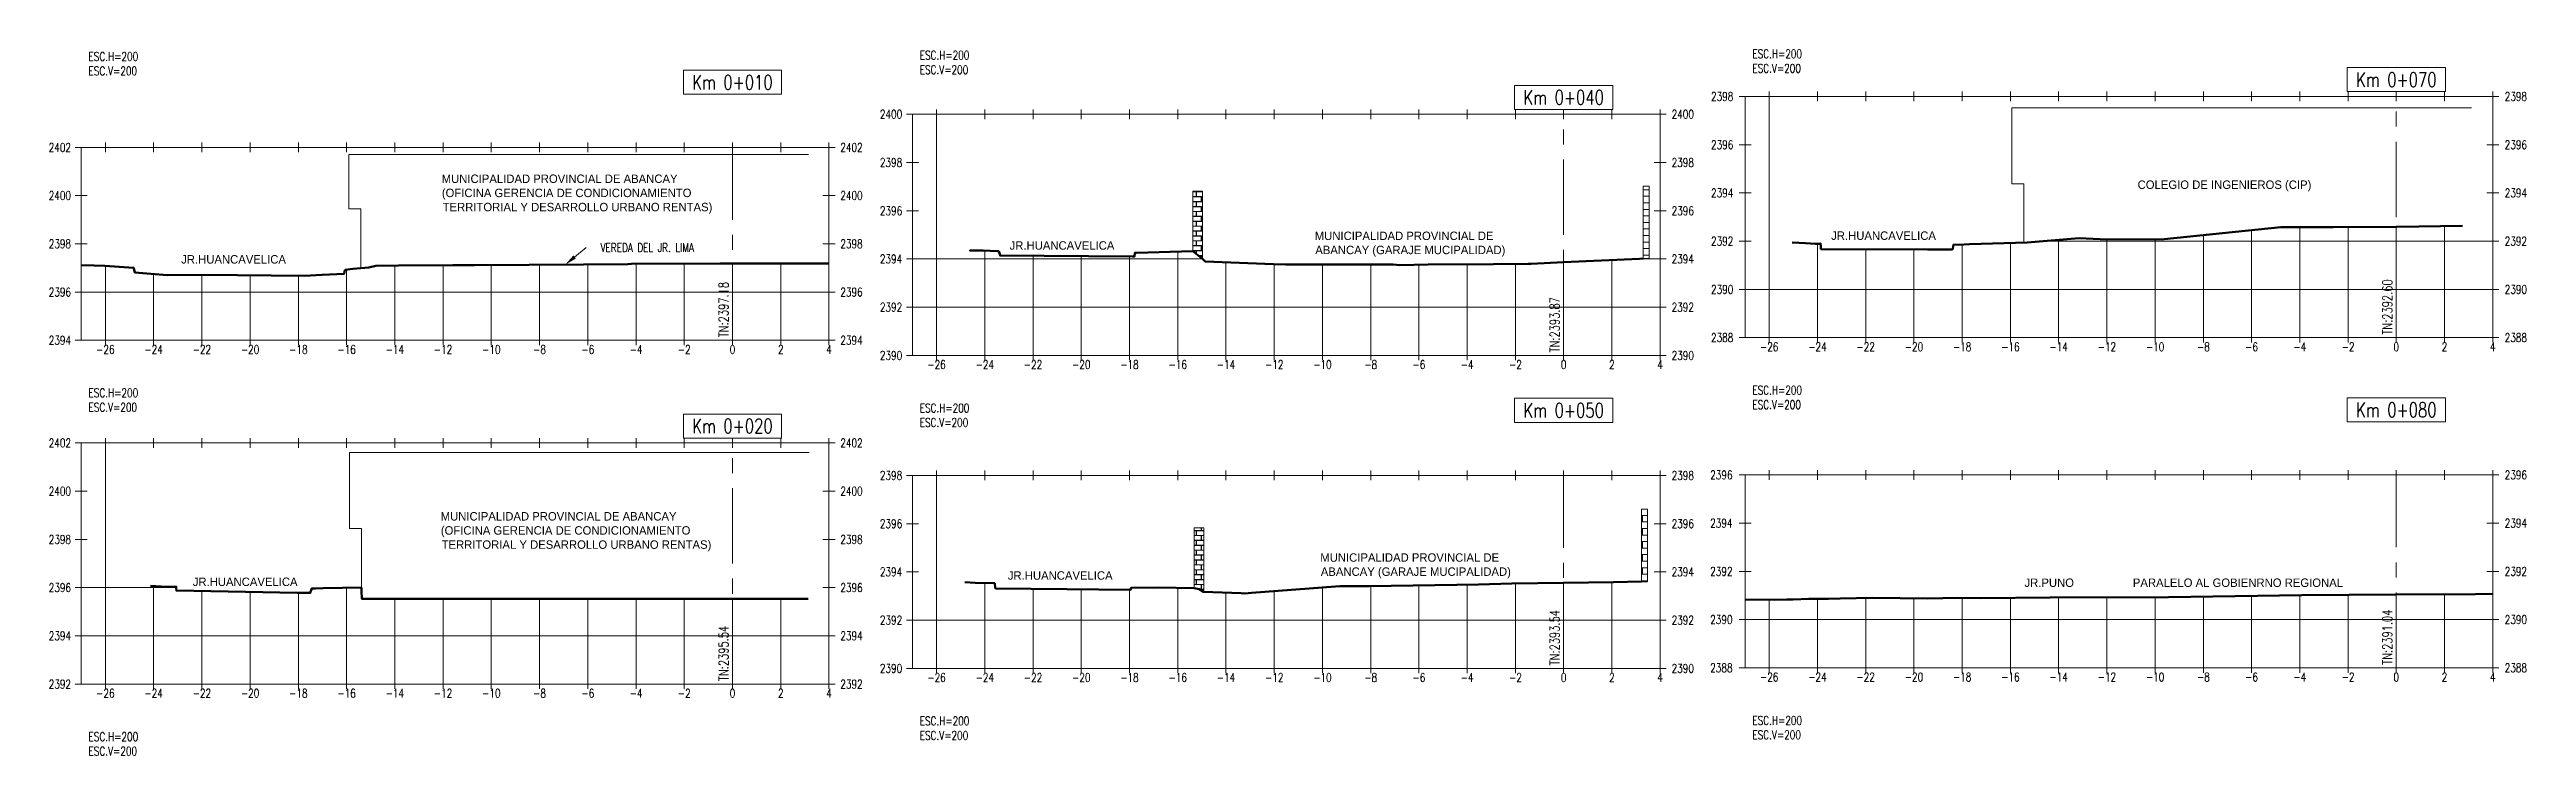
# Model space of a CAD drawing. Header units: metres. Extents: x 0 to 730306, y 0 to 8491524.
# Drawn here: x 729640.8 to 729743.5, y 8491350.7 to 8491380 of the extents above; entities that cross this region are included whole.
import ezdxf

# ---------------------------------------------------------------- set-up
doc = ezdxf.new("R2010")
doc.units = ezdxf.units.M
doc.linetypes.add('CENTER', pattern=[2, 1.25, -0.25, 0.25, -0.25])
for name, color, linetype in [('C-ROAD-PROF-TTLB', 5, 'Continuous'), ('C-ROAD-SCTN-TEXT', 2, 'Continuous'), ('C-ROAD-SECT-GRID', 7, 'Continuous'), ('C-ROAD-SECT-TEXT', 92, 'Continuous'), ('C-ROAD-SECT-TICK', 7, 'Continuous'), ('C-ROAD-SECT-TITL', 92, 'Continuous')]:
    doc.layers.add(name, color=color, linetype=linetype)
doc.styles.add('3.5mm', font='romans.shx', dxfattribs={"width": 0.75, "height": 3.5})
doc.styles.add('Estilo_Generado_6', font='stylu.ttf')
doc.styles.add('ROMANS-SP', font='simplex.shx', dxfattribs={"width": 0.75, "height": 1.8, "bigfont": '@extfont2.shx'})

msp = doc.modelspace()

# ---------------------------------------------------------------- texts
at = {"lineweight": 5, "style": 'Estilo_Generado_6'}
for s, p in [('(OFICINA GERENCIA DE CONDICIONAMIENTO', (729657.056, 8491373.878)), ('MUNICIPALIDAD PROVINCIAL DE ABANCAY', (729657.05, 8491374.464)), ('COLEGIO DE INGENIEROS (CIP)', (729727.363, 8491374.218)), ('TERRITORIAL Y DESARROLLO URBANO RENTAS)', (729657.089, 8491373.29)), ('JR.HUANCAVELICA', (729680.596, 8491371.697)), ('MUNICIPALIDAD PROVINCIAL DE', (729693.247, 8491372.098)), ('JR.HUANCAVELICA', (729714.658, 8491372.105)), ('JR.HUANCAVELICA', (729646.25, 8491371.122)), ('ABANCAY (GARAJE MUCIPALIDAD)', (729693.269, 8491371.512)), ('MUNICIPALIDAD PROVINCIAL DE ABANCAY', (729657.008, 8491360.466)), ('(OFICINA GERENCIA DE CONDICIONAMIENTO', (729657.014, 8491359.88)), ('TERRITORIAL Y DESARROLLO URBANO RENTAS)', (729657.047, 8491359.293)), ('MUNICIPALIDAD PROVINCIAL DE', (729693.477, 8491358.757)), ('JR.HUANCAVELICA', (729646.731, 8491357.75)), ('JR.HUANCAVELICA', (729680.523, 8491358.012)), ('ABANCAY (GARAJE MUCIPALIDAD)', (729693.499, 8491358.171)), ('JR.PUNO', (729722.672, 8491357.712)), ('PARALELO AL GOBIENRNO REGIONAL', (729727.166, 8491357.712))]:
    msp.add_text(s, height=0.35, dxfattribs=at).set_placement(p)
at = {"color": 2, "lineweight": 5, "insert": (729663.635, 8491371.962), "char_height": 0.36, "attachment_point": 1, "style": 'ROMANS-SP'}
msp.add_mtext('VEREDA DEL JR. LIMA', dxfattribs=at)
at = {"layer": 'C-ROAD-SCTN-TEXT', "color": 4, "linetype": 'Continuous', "lineweight": 9, "char_height": 0.4, "attachment_point": 4, "rotation": 90, "style": 'ROMANS-SP'}
for s, insert in [('TN:2397.18', (729668.735, 8491368.068)), ('TN:2392.60', (729737.717, 8491368.178)), ('TN:2393.87', (729703.195, 8491367.439)), ('TN:2393.54', (729703.195, 8491354.462)), ('TN:2391.04', (729737.717, 8491354.484)), ('TN:2395.54', (729668.735, 8491353.81))]:
    msp.add_mtext(s, dxfattribs=dict(at, insert=insert))
at = {"layer": 'C-ROAD-SECT-TEXT', "color": 7, "linetype": 'Continuous', "lineweight": 5, "char_height": 0.36, "style": '3.5mm'}
for s, insert, attachment_point in [('2398', (729710.602, 8491378.051), 6), ('2398', (729742.582, 8491378.051), 4), ('2400', (729676.143, 8491377.312), 6), ('2400', (729708.043, 8491377.312), 4), ('2402', (729641.683, 8491375.941), 6), ('2402', (729673.578, 8491375.941), 4), ('2396', (729710.602, 8491376.051), 6), ('2396', (729742.582, 8491376.051), 4), ('2398', (729676.143, 8491375.312), 6), ('2398', (729708.043, 8491375.312), 4), ('2400', (729641.683, 8491373.941), 6), ('2400', (729673.578, 8491373.941), 4), ('2394', (729710.602, 8491374.051), 6), ('2394', (729742.582, 8491374.051), 4), ('2396', (729676.143, 8491373.312), 6), ('2396', (729708.043, 8491373.312), 4), ('2398', (729641.683, 8491371.941), 6), ('2398', (729673.578, 8491371.941), 4), ('2392', (729710.602, 8491372.051), 6), ('2392', (729742.582, 8491372.051), 4), ('2394', (729676.143, 8491371.312), 6), ('2394', (729708.043, 8491371.312), 4), ('2396', (729641.683, 8491369.941), 6), ('2396', (729673.578, 8491369.941), 4), ('2390', (729710.602, 8491370.051), 6), ('2390', (729742.582, 8491370.051), 4), ('2392', (729676.143, 8491369.312), 6), ('2392', (729708.043, 8491369.312), 4), ('2394', (729641.683, 8491367.941), 6), ('2394', (729673.578, 8491367.941), 4), ('2388', (729710.602, 8491368.051), 6), ('2388', (729742.582, 8491368.051), 4), ('-26', (729643.107, 8491367.741), 2), ('-24', (729645.107, 8491367.741), 2), ('-22', (729647.107, 8491367.741), 2), ('-20', (729649.107, 8491367.741), 2), ('-18', (729651.107, 8491367.741), 2), ('-16', (729653.107, 8491367.741), 2), ('-14', (729655.107, 8491367.741), 2), ('-12', (729657.107, 8491367.741), 2), ('-10', (729659.107, 8491367.741), 2), ('-8', (729661.107, 8491367.741), 2), ('-6', (729663.107, 8491367.741), 2), ('-4', (729665.107, 8491367.741), 2), ('-2', (729667.107, 8491367.741), 2), ('0', (729669.107, 8491367.741), 2), ('0', (729669.107, 8491367.741), 2), ('2', (729671.107, 8491367.741), 2), ('4', (729673.107, 8491367.741), 2), ('2390', (729676.143, 8491367.312), 6), ('-26', (729677.567, 8491367.112), 2), ('-24', (729679.567, 8491367.112), 2), ('-22', (729681.567, 8491367.112), 2), ('-20', (729683.567, 8491367.112), 2), ('-18', (729685.567, 8491367.112), 2), ('-16', (729687.567, 8491367.112), 2), ('-14', (729689.567, 8491367.112), 2), ('-12', (729691.567, 8491367.112), 2), ('-10', (729693.567, 8491367.112), 2), ('-8', (729695.567, 8491367.112), 2), ('-6', (729697.567, 8491367.112), 2), ('-4', (729699.567, 8491367.112), 2), ('-2', (729701.567, 8491367.112), 2), ('0', (729703.567, 8491367.112), 2), ('0', (729703.567, 8491367.112), 2), ('2', (729705.567, 8491367.112), 2), ('4', (729707.567, 8491367.112), 2), ('2390', (729708.043, 8491367.312), 4), ('-26', (729712.089, 8491367.851), 2), ('-24', (729714.089, 8491367.851), 2), ('-22', (729716.089, 8491367.851), 2), ('-20', (729718.089, 8491367.851), 2), ('-18', (729720.089, 8491367.851), 2), ('-16', (729722.089, 8491367.851), 2), ('-14', (729724.089, 8491367.851), 2), ('-12', (729726.089, 8491367.851), 2), ('-10', (729728.089, 8491367.851), 2), ('-8', (729730.089, 8491367.851), 2), ('-6', (729732.089, 8491367.851), 2), ('-4', (729734.089, 8491367.851), 2), ('-2', (729736.089, 8491367.851), 2), ('0', (729738.089, 8491367.851), 2), ('0', (729738.089, 8491367.851), 2), ('2', (729740.089, 8491367.851), 2), ('4', (729742.089, 8491367.851), 2), ('2402', (729641.683, 8491363.683), 6), ('2402', (729673.578, 8491363.683), 4), ('2400', (729641.683, 8491361.683), 6), ('2400', (729673.578, 8491361.683), 4), ('2398', (729676.143, 8491362.335), 6), ('2398', (729708.043, 8491362.335), 4), ('2396', (729710.568, 8491362.357), 6), ('2396', (729742.582, 8491362.357), 4), ('2398', (729641.683, 8491359.683), 6), ('2398', (729673.578, 8491359.683), 4), ('2396', (729676.143, 8491360.335), 6), ('2396', (729708.043, 8491360.335), 4), ('2394', (729710.568, 8491360.357), 6), ('2394', (729742.582, 8491360.357), 4), ('2396', (729641.683, 8491357.683), 6), ('2396', (729673.578, 8491357.683), 4), ('2394', (729676.143, 8491358.335), 6), ('2394', (729708.043, 8491358.335), 4), ('2392', (729710.568, 8491358.357), 6), ('2392', (729742.582, 8491358.357), 4), ('2394', (729641.683, 8491355.683), 6), ('2394', (729673.578, 8491355.683), 4), ('2392', (729676.143, 8491356.335), 6), ('2392', (729708.043, 8491356.335), 4), ('2390', (729710.568, 8491356.357), 6), ('2390', (729742.582, 8491356.357), 4), ('2392', (729641.683, 8491353.683), 6), ('2392', (729673.578, 8491353.683), 4), ('2390', (729676.143, 8491354.335), 6), ('-26', (729677.567, 8491354.135), 2), ('-24', (729679.567, 8491354.135), 2), ('-22', (729681.567, 8491354.135), 2), ('-20', (729683.567, 8491354.135), 2), ('-18', (729685.567, 8491354.135), 2), ('-16', (729687.567, 8491354.135), 2), ('-14', (729689.567, 8491354.135), 2), ('-12', (729691.567, 8491354.135), 2), ('-10', (729693.567, 8491354.135), 2), ('-8', (729695.567, 8491354.135), 2), ('-6', (729697.567, 8491354.135), 2), ('-4', (729699.567, 8491354.135), 2), ('-2', (729701.567, 8491354.135), 2), ('0', (729703.567, 8491354.135), 2), ('0', (729703.567, 8491354.135), 2), ('2', (729705.567, 8491354.135), 2), ('4', (729707.567, 8491354.135), 2), ('2390', (729708.043, 8491354.335), 4), ('2388', (729710.568, 8491354.357), 6), ('-26', (729712.089, 8491354.157), 2), ('-24', (729714.089, 8491354.157), 2), ('-22', (729716.089, 8491354.157), 2), ('-20', (729718.089, 8491354.157), 2), ('-18', (729720.089, 8491354.157), 2), ('-16', (729722.089, 8491354.157), 2), ('-14', (729724.089, 8491354.157), 2), ('-12', (729726.089, 8491354.157), 2), ('-10', (729728.089, 8491354.157), 2), ('-8', (729730.089, 8491354.157), 2), ('-6', (729732.089, 8491354.157), 2), ('-4', (729734.089, 8491354.157), 2), ('-2', (729736.089, 8491354.157), 2), ('0', (729738.089, 8491354.157), 2), ('0', (729738.089, 8491354.157), 2), ('2', (729740.089, 8491354.157), 2), ('4', (729742.089, 8491354.157), 2), ('2388', (729742.582, 8491354.357), 4), ('-26', (729643.107, 8491353.483), 2), ('-24', (729645.107, 8491353.483), 2), ('-22', (729647.107, 8491353.483), 2), ('-20', (729649.107, 8491353.483), 2), ('-18', (729651.107, 8491353.483), 2), ('-16', (729653.107, 8491353.483), 2), ('-14', (729655.107, 8491353.483), 2), ('-12', (729657.107, 8491353.483), 2), ('-10', (729659.107, 8491353.483), 2), ('-8', (729661.107, 8491353.483), 2), ('-6', (729663.107, 8491353.483), 2), ('-4', (729665.107, 8491353.483), 2), ('-2', (729667.107, 8491353.483), 2), ('0', (729669.107, 8491353.483), 2), ('0', (729669.107, 8491353.483), 2), ('2', (729671.107, 8491353.483), 2), ('4', (729673.107, 8491353.483), 2)]:
    msp.add_mtext(s, dxfattribs=dict(at, insert=insert, attachment_point=attachment_point))
at = {"layer": 'C-ROAD-SECT-TITL', "color": 92, "linetype": 'Continuous', "lineweight": 5, "char_height": 0.36, "attachment_point": 1, "style": '3.5mm'}
for insert in [(729642.408, 8491379.889), (729676.868, 8491379.941), (729711.39, 8491379.998), (729642.408, 8491365.941), (729711.39, 8491366.051), (729676.868, 8491365.312), (729642.408, 8491351.683), (729676.868, 8491352.335), (729711.39, 8491352.357)]:
    msp.add_mtext('{\\C7;ESC.H=200\\PESC.V=200}', dxfattribs=dict(at, insert=insert))
at = {"layer": 'C-ROAD-SECT-TITL', "color": 5, "linetype": 'Continuous', "lineweight": 5, "char_height": 0.6, "attachment_point": 2, "style": '3.5mm'}
for s, insert in [('{\\C4;Km 0+010}', (729669.107, 8491378.941)), ('{\\C4;Km 0+040}', (729703.567, 8491378.312)), ('{\\C4;Km 0+070}', (729738.089, 8491379.051)), ('{\\C4;Km 0+050}', (729703.567, 8491365.335)), ('{\\C4;Km 0+080}', (729738.089, 8491365.357)), ('{\\C4;Km 0+020}', (729669.107, 8491364.683))]:
    msp.add_mtext(s, dxfattribs=dict(at, insert=insert))

# ---------------------------------------------------------------- blocks, each defined once
blk = doc.blocks.new('*U115')
at = {"color": 5, "linetype": 'Continuous', "lineweight": 50}
blk.add_lwpolyline([(729614.19, 8491282.8), (729614.73, 8491282.78), (729615.17, 8491282.77), (729616.36, 8491282.69), (729616.37, 8491282.67), (729616.42, 8491282.49), (729617.75, 8491282.38), (729619.29, 8491282.4), (729623.45, 8491282.36), (729624.18, 8491282.4), (729625.09, 8491282.43), (729625.11, 8491282.53), (729625.14, 8491282.6), (729625.46, 8491282.65), (729626.12, 8491282.7), (729626.41, 8491282.77), (729627.34, 8491282.78), (729629.6, 8491282.8), (729630.5, 8491282.8), (729635.01, 8491282.82), (729636.86, 8491282.84), (729637, 8491282.85), (729640.68, 8491282.87), (729641.19, 8491282.86), (729644.04, 8491282.86), (729645.06, 8491282.87), (729645.19, 8491282.87)], dxfattribs=at)
blk = doc.blocks.new('*U116')
at = {"color": 5, "linetype": 'Continuous', "lineweight": 50}
blk.add_lwpolyline([(729617.06, 8491265.75), (729617.5, 8491265.73), (729618.13, 8491265.72), (729618.13, 8491265.64), (729618.14, 8491265.56), (729623.15, 8491265.47), (729623.69, 8491265.46), (729623.74, 8491265.62), (729623.74, 8491265.65), (729623.91, 8491265.65), (729624.22, 8491265.66), (729625.81, 8491265.68), (729625.81, 8491265.55), (729625.82, 8491265.22), (729626.51, 8491265.21), (729633.68, 8491265.21), (729635.06, 8491265.21), (729636.78, 8491265.22), (729638.26, 8491265.22), (729641.19, 8491265.22), (729641.71, 8491265.22), (729644.33, 8491265.22)], dxfattribs=at)
blk = doc.blocks.new('*U118')
at = {"color": 5, "linetype": 'Continuous', "lineweight": 50}
blk.add_lwpolyline([(729616.56, 8491232.04), (729616.58, 8491232.03), (729617.12, 8491232.03), (729617.71, 8491232), (729617.77, 8491232), (729617.83, 8491231.84), (729617.83, 8491231.82), (729623.32, 8491231.78), (729623.4, 8491231.78), (729623.4, 8491231.78), (729623.42, 8491231.94), (729623.48, 8491231.94), (729625.82, 8491232), (729626.23, 8491231.67), (729626.33, 8491231.58), (729629.16, 8491231.47), (729629.67, 8491231.45), (729630.09, 8491231.45), (729634.13, 8491231.45), (729634.4, 8491231.43), (729635.57, 8491231.45), (729638.29, 8491231.47), (729639.72, 8491231.48), (729639.85, 8491231.48), (729641.19, 8491231.55), (729644.34, 8491231.69), (729644.49, 8491231.7)], dxfattribs=at)
blk = doc.blocks.new('*U119')
at = {"color": 5, "linetype": 'Continuous', "lineweight": 50}
blk.add_lwpolyline([(729616.37, 8491215.25), (729616.8, 8491215.23), (729617.61, 8491215.21), (729617.63, 8491215.02), (729617.64, 8491215), (729620.59, 8491214.97), (729623.24, 8491214.94), (729623.26, 8491215.02), (729624.39, 8491215.03), (729625.88, 8491215.01), (729626.08, 8491214.96), (729626.26, 8491214.85), (729627.82, 8491214.8), (729627.98, 8491214.79), (729628.25, 8491214.81), (729629.91, 8491214.94), (729631.91, 8491215.09), (729633.14, 8491215.09), (729637.66, 8491215.16), (729639.04, 8491215.2), (729641.19, 8491215.23), (729643.26, 8491215.25), (729644.42, 8491215.28)], dxfattribs=at)
blk = doc.blocks.new('*U121')
at = {"color": 5, "linetype": 'Continuous', "lineweight": 50}
blk.add_lwpolyline([(729664.15, 8491283.62), (729664.7, 8491283.6), (729665.12, 8491283.57), (729665.24, 8491283.57), (729665.26, 8491283.57), (729665.32, 8491283.59), (729665.33, 8491283.5), (729665.34, 8491283.35), (729669.76, 8491283.34), (729670.79, 8491283.34), (729670.81, 8491283.37), (729670.84, 8491283.54), (729671.04, 8491283.53), (729671.5, 8491283.56), (729673.89, 8491283.62), (729676.04, 8491283.8), (729677.21, 8491283.75), (729679.57, 8491283.77), (729684.4, 8491284.26), (729686.58, 8491284.26), (729689.19, 8491284.28), (729689.21, 8491284.28), (729691.94, 8491284.31)], dxfattribs=at)
blk = doc.blocks.new('*U122')
at = {"color": 5, "linetype": 'Continuous', "lineweight": 50}
blk.add_lwpolyline([(729662.19, 8491264.51), (729663.41, 8491264.5), (729663.93, 8491264.51), (729664.19, 8491264.52), (729664.84, 8491264.54), (729665.65, 8491264.54), (729666.14, 8491264.56), (729667.48, 8491264.58), (729669.77, 8491264.56), (729671.02, 8491264.58), (729671.95, 8491264.57), (729674.84, 8491264.6), (729679.75, 8491264.61), (729685.27, 8491264.69), (729687.24, 8491264.71), (729689.19, 8491264.72), (729692.47, 8491264.74), (729693.19, 8491264.75)], dxfattribs=at)

# ---------------------------------------------------------------- linework, layer by layer
at = {"linetype": 'Continuous', "lineweight": 5}
for p, q in [((729688.188, 8491374.1), (729688.539, 8491374.1)), ((729688.188, 8491374.09), (729688.336, 8491374.09)), ((729688.336, 8491373.897), (729688.336, 8491374.09)), ((729688.346, 8491374.09), (729688.588, 8491374.09)), ((729688.346, 8491373.897), (729688.346, 8491374.09)), ((729688.539, 8491374.1), (729688.539, 8491374.127)), ((729688.549, 8491374.1), (729688.549, 8491374.127)), ((729688.549, 8491374.1), (729688.588, 8491374.1)), ((729706.864, 8491374.184), (729707.114, 8491374.184)), ((729688.188, 8491373.897), (729688.336, 8491373.897)), ((729688.188, 8491373.887), (729688.539, 8491373.887)), ((729688.188, 8491373.694), (729688.539, 8491373.694)), ((729688.188, 8491373.684), (729688.336, 8491373.684)), ((729688.188, 8491373.49), (729688.336, 8491373.49)), ((729688.188, 8491373.481), (729688.539, 8491373.481)), ((729688.188, 8491373.287), (729688.539, 8491373.287)), ((729688.188, 8491373.278), (729688.336, 8491373.278)), ((729688.188, 8491373.084), (729688.336, 8491373.084)), ((729688.188, 8491373.074), (729688.539, 8491373.074)), ((729688.336, 8491373.49), (729688.336, 8491373.684)), ((729688.336, 8491373.084), (729688.336, 8491373.278)), ((729688.346, 8491373.897), (729688.588, 8491373.897)), ((729688.346, 8491373.684), (729688.588, 8491373.684)), ((729688.346, 8491373.49), (729688.346, 8491373.684)), ((729688.346, 8491373.49), (729688.588, 8491373.49)), ((729688.346, 8491373.278), (729688.588, 8491373.278)), ((729688.346, 8491373.084), (729688.346, 8491373.278)), ((729688.346, 8491373.084), (729688.588, 8491373.084)), ((729688.539, 8491373.694), (729688.539, 8491373.887)), ((729688.539, 8491373.287), (729688.539, 8491373.481)), ((729688.539, 8491372.881), (729688.539, 8491373.074)), ((729688.549, 8491373.887), (729688.588, 8491373.887)), ((729688.549, 8491373.694), (729688.549, 8491373.887)), ((729688.549, 8491373.694), (729688.588, 8491373.694)), ((729688.549, 8491373.481), (729688.588, 8491373.481)), ((729688.549, 8491373.287), (729688.549, 8491373.481)), ((729688.549, 8491373.287), (729688.588, 8491373.287)), ((729688.549, 8491373.074), (729688.588, 8491373.074)), ((729688.549, 8491372.881), (729688.549, 8491373.074)), ((729706.864, 8491373.913), (729707.114, 8491373.913)), ((729706.864, 8491373.642), (729707.114, 8491373.642)), ((729706.864, 8491373.371), (729707.114, 8491373.371)), ((729706.864, 8491373.1), (729707.114, 8491373.1)), ((729688.188, 8491372.881), (729688.539, 8491372.881)), ((729688.188, 8491372.871), (729688.336, 8491372.871)), ((729688.188, 8491372.678), (729688.336, 8491372.678)), ((729688.188, 8491372.668), (729688.539, 8491372.668)), ((729688.188, 8491372.474), (729688.539, 8491372.474)), ((729688.188, 8491372.465), (729688.336, 8491372.465)), ((729688.188, 8491372.271), (729688.336, 8491372.271)), ((729688.188, 8491372.262), (729688.539, 8491372.262)), ((729688.188, 8491372.068), (729688.539, 8491372.068)), ((729688.188, 8491372.058), (729688.336, 8491372.058)), ((729688.336, 8491372.678), (729688.336, 8491372.871)), ((729688.336, 8491372.271), (729688.336, 8491372.465)), ((729688.336, 8491371.865), (729688.336, 8491372.058)), ((729688.346, 8491372.871), (729688.588, 8491372.871)), ((729688.346, 8491372.678), (729688.346, 8491372.871)), ((729688.346, 8491372.678), (729688.588, 8491372.678)), ((729688.346, 8491372.465), (729688.588, 8491372.465)), ((729688.346, 8491372.271), (729688.346, 8491372.465)), ((729688.346, 8491372.271), (729688.588, 8491372.271)), ((729688.346, 8491372.058), (729688.588, 8491372.058)), ((729688.346, 8491371.865), (729688.346, 8491372.058)), ((729688.539, 8491372.474), (729688.539, 8491372.668)), ((729688.539, 8491372.068), (729688.539, 8491372.262)), ((729688.549, 8491372.881), (729688.588, 8491372.881)), ((729688.549, 8491372.668), (729688.588, 8491372.668)), ((729688.549, 8491372.474), (729688.549, 8491372.668)), ((729688.549, 8491372.474), (729688.588, 8491372.474)), ((729688.549, 8491372.262), (729688.588, 8491372.262)), ((729688.549, 8491372.068), (729688.549, 8491372.262)), ((729688.549, 8491372.068), (729688.588, 8491372.068)), ((729706.864, 8491372.829), (729707.114, 8491372.829)), ((729706.864, 8491372.558), (729707.114, 8491372.558)), ((729706.864, 8491372.287), (729707.114, 8491372.287)), ((729706.864, 8491372.016), (729707.114, 8491372.016)), ((729688.188, 8491371.865), (729688.336, 8491371.865)), ((729688.188, 8491371.855), (729688.539, 8491371.855)), ((729688.188, 8491371.662), (729688.539, 8491371.662)), ((729688.188, 8491371.652), (729688.336, 8491371.652)), ((729688.336, 8491371.509), (729688.336, 8491371.652)), ((729688.346, 8491371.865), (729688.588, 8491371.865)), ((729688.346, 8491371.652), (729688.588, 8491371.652)), ((729688.346, 8491371.501), (729688.346, 8491371.652)), ((729688.4, 8491371.458), (729688.588, 8491371.458)), ((729688.412, 8491371.449), (729688.539, 8491371.449)), ((729688.539, 8491371.662), (729688.539, 8491371.855)), ((729688.539, 8491371.347), (729688.539, 8491371.449)), ((729688.549, 8491371.855), (729688.588, 8491371.855)), ((729688.549, 8491371.662), (729688.549, 8491371.855)), ((729688.549, 8491371.662), (729688.588, 8491371.662)), ((729688.549, 8491371.449), (729688.588, 8491371.449)), ((729688.549, 8491371.339), (729688.549, 8491371.449)), ((729706.864, 8491371.746), (729707.114, 8491371.746)), ((729706.864, 8491371.475), (729707.114, 8491371.475)), ((729688.249, 8491360.053), (729688.539, 8491360.053)), ((729688.249, 8491360.044), (729688.336, 8491360.044)), ((729688.249, 8491359.85), (729688.336, 8491359.85)), ((729688.249, 8491359.841), (729688.539, 8491359.841)), ((729688.336, 8491359.85), (729688.336, 8491360.044)), ((729688.346, 8491360.044), (729688.649, 8491360.044)), ((729688.346, 8491359.85), (729688.346, 8491360.044)), ((729688.346, 8491359.85), (729688.649, 8491359.85)), ((729688.539, 8491360.053), (729688.539, 8491360.167)), ((729688.539, 8491359.647), (729688.539, 8491359.841)), ((729688.549, 8491360.053), (729688.549, 8491360.167)), ((729688.549, 8491360.053), (729688.649, 8491360.053)), ((729688.549, 8491359.841), (729688.649, 8491359.841)), ((729688.549, 8491359.647), (729688.549, 8491359.841)), ((729706.788, 8491360.678), (729707.038, 8491360.678)), ((729706.788, 8491360.407), (729707.038, 8491360.407)), ((729706.788, 8491360.136), (729707.038, 8491360.136)), ((729706.788, 8491359.865), (729707.038, 8491359.865)), ((729706.837, 8491360.407), (729706.837, 8491360.678)), ((729706.837, 8491359.865), (729706.837, 8491360.136)), ((729688.249, 8491359.647), (729688.539, 8491359.647)), ((729688.249, 8491359.638), (729688.336, 8491359.638)), ((729688.249, 8491359.444), (729688.336, 8491359.444)), ((729688.249, 8491359.434), (729688.539, 8491359.434)), ((729688.249, 8491359.241), (729688.539, 8491359.241)), ((729688.249, 8491359.231), (729688.336, 8491359.231)), ((729688.249, 8491359.037), (729688.336, 8491359.037)), ((729688.249, 8491359.028), (729688.539, 8491359.028)), ((729688.249, 8491358.834), (729688.539, 8491358.834)), ((729688.249, 8491358.825), (729688.336, 8491358.825)), ((729688.336, 8491359.444), (729688.336, 8491359.638)), ((729688.336, 8491359.037), (729688.336, 8491359.231)), ((729688.336, 8491358.631), (729688.336, 8491358.825)), ((729688.346, 8491359.638), (729688.649, 8491359.638)), ((729688.346, 8491359.444), (729688.346, 8491359.638)), ((729688.346, 8491359.444), (729688.649, 8491359.444)), ((729688.346, 8491359.231), (729688.649, 8491359.231)), ((729688.346, 8491359.037), (729688.346, 8491359.231)), ((729688.346, 8491359.037), (729688.649, 8491359.037)), ((729688.346, 8491358.825), (729688.649, 8491358.825)), ((729688.346, 8491358.631), (729688.346, 8491358.825)), ((729688.539, 8491359.241), (729688.539, 8491359.434)), ((729688.539, 8491358.834), (729688.539, 8491359.028)), ((729688.549, 8491359.647), (729688.649, 8491359.647)), ((729688.549, 8491359.434), (729688.649, 8491359.434)), ((729688.549, 8491359.241), (729688.549, 8491359.434)), ((729688.549, 8491359.241), (729688.649, 8491359.241)), ((729688.549, 8491359.028), (729688.649, 8491359.028)), ((729688.549, 8491358.834), (729688.549, 8491359.028)), ((729688.549, 8491358.834), (729688.649, 8491358.834)), ((729706.788, 8491359.594), (729707.038, 8491359.594)), ((729706.788, 8491359.323), (729707.038, 8491359.323)), ((729706.788, 8491359.052), (729707.038, 8491359.052)), ((729706.788, 8491358.781), (729707.038, 8491358.781)), ((729706.837, 8491359.323), (729706.837, 8491359.594)), ((729706.837, 8491358.781), (729706.837, 8491359.052)), ((729688.249, 8491358.631), (729688.336, 8491358.631)), ((729688.249, 8491358.622), (729688.539, 8491358.622)), ((729688.249, 8491358.428), (729688.539, 8491358.428)), ((729688.249, 8491358.418), (729688.336, 8491358.418)), ((729688.249, 8491358.225), (729688.336, 8491358.225)), ((729688.249, 8491358.215), (729688.539, 8491358.215)), ((729688.249, 8491358.021), (729688.539, 8491358.021)), ((729688.249, 8491358.012), (729688.336, 8491358.012)), ((729688.249, 8491357.818), (729688.336, 8491357.818)), ((729688.249, 8491357.809), (729688.539, 8491357.809)), ((729688.336, 8491358.225), (729688.336, 8491358.418)), ((729688.336, 8491357.818), (729688.336, 8491358.012)), ((729688.346, 8491358.631), (729688.649, 8491358.631)), ((729688.346, 8491358.418), (729688.649, 8491358.418)), ((729688.346, 8491358.225), (729688.346, 8491358.418)), ((729688.346, 8491358.225), (729688.649, 8491358.225)), ((729688.346, 8491358.012), (729688.649, 8491358.012)), ((729688.346, 8491357.818), (729688.346, 8491358.012)), ((729688.346, 8491357.818), (729688.649, 8491357.818)), ((729688.539, 8491358.428), (729688.539, 8491358.622)), ((729688.539, 8491358.021), (729688.539, 8491358.215)), ((729688.539, 8491357.615), (729688.539, 8491357.809)), ((729688.549, 8491358.622), (729688.649, 8491358.622)), ((729688.549, 8491358.428), (729688.549, 8491358.622)), ((729688.549, 8491358.428), (729688.649, 8491358.428)), ((729688.549, 8491358.215), (729688.649, 8491358.215)), ((729688.549, 8491358.021), (729688.549, 8491358.215)), ((729688.549, 8491358.021), (729688.649, 8491358.021)), ((729688.549, 8491357.809), (729688.649, 8491357.809)), ((729688.549, 8491357.615), (729688.549, 8491357.809)), ((729706.788, 8491358.51), (729707.038, 8491358.51)), ((729706.788, 8491358.239), (729707.038, 8491358.239)), ((729706.788, 8491357.968), (729707.038, 8491357.968)), ((729706.837, 8491358.239), (729706.837, 8491358.51)), ((729706.837, 8491357.933), (729706.837, 8491357.968)), ((729688.472, 8491357.606), (729688.649, 8491357.606)), ((729688.549, 8491357.615), (729688.649, 8491357.615))]:
    msp.add_line(p, q, dxfattribs=at)
for p, q in [((729706.864, 8491371.328), (729707.114, 8491371.328)), ((729706.788, 8491357.933), (729707.038, 8491357.933))]:
    msp.add_line(p, q)
at = {"lineweight": 5}
for points in [[(729722.644, 8491374.432), (729722.644, 8491371.982), (729722.644, 8491374.432), (729722.144, 8491374.432), (729722.144, 8491377.584), (729741.203, 8491377.584)], [(729653.704, 8491373.385), (729653.704, 8491370.935), (729653.704, 8491373.385), (729653.204, 8491373.385), (729653.204, 8491375.639), (729672.263, 8491375.639)], [(729653.722, 8491360.13), (729653.722, 8491357.68), (729653.722, 8491360.13), (729653.222, 8491360.13), (729653.222, 8491363.282), (729672.281, 8491363.282)]]:
    msp.add_lwpolyline(points, dxfattribs=at)
at = {"lineweight": 9}
for points in [[(729688.188, 8491371.627), (729688.188, 8491374.127), (729688.588, 8491374.127), (729688.588, 8491371.308)], [(729707.114, 8491371.328), (729707.114, 8491374.328), (729706.864, 8491374.328), (729706.864, 8491371.328)], [(729707.038, 8491357.933), (729707.038, 8491360.933), (729706.788, 8491360.933), (729706.788, 8491357.933)], [(729688.249, 8491357.667), (729688.249, 8491360.167), (729688.649, 8491360.167), (729688.649, 8491357.5)]]:
    msp.add_lwpolyline(points, dxfattribs=at)
at = {"color": 4, "lineweight": 5}
msp.add_lwpolyline([(729662.561, 8491371.393), (729663.035, 8491371.782)], dxfattribs=at)
msp.add_solid([(729662.613, 8491371.329), (729662.174, 8491371.077), (729662.508, 8491371.458)], dxfattribs=at)
at = {"layer": 'C-ROAD-PROF-TTLB', "color": 2, "linetype": 'Continuous', "lineweight": 9}
for p, q in [((729676.567, 8491367.312), (729676.567, 8491377.312)), ((729676.567, 8491377.312), (729707.567, 8491377.312)), ((729707.567, 8491367.312), (729707.567, 8491377.312)), ((729711.089, 8491368.051), (729711.089, 8491378.051)), ((729711.089, 8491378.051), (729742.089, 8491378.051)), ((729742.089, 8491368.051), (729742.089, 8491378.051)), ((729642.107, 8491367.941), (729642.107, 8491375.941)), ((729642.107, 8491375.941), (729673.107, 8491375.941)), ((729673.107, 8491367.941), (729673.107, 8491375.941)), ((729642.107, 8491367.941), (729673.107, 8491367.941)), ((729711.089, 8491368.051), (729742.089, 8491368.051)), ((729676.567, 8491367.312), (729707.567, 8491367.312)), ((729642.107, 8491353.683), (729642.107, 8491363.683)), ((729642.107, 8491363.683), (729673.107, 8491363.683)), ((729673.107, 8491353.683), (729673.107, 8491363.683)), ((729676.567, 8491354.335), (729676.567, 8491362.335)), ((729676.567, 8491362.335), (729707.567, 8491362.335)), ((729707.567, 8491354.335), (729707.567, 8491362.335)), ((729711.089, 8491354.357), (729711.089, 8491362.357)), ((729711.089, 8491362.357), (729742.089, 8491362.357)), ((729742.089, 8491354.357), (729742.089, 8491362.357)), ((729642.107, 8491353.683), (729673.107, 8491353.683)), ((729676.567, 8491354.335), (729707.567, 8491354.335)), ((729711.089, 8491354.357), (729742.089, 8491354.357))]:
    msp.add_line(p, q, dxfattribs=at)
at = {"layer": 'C-ROAD-PROF-TTLB', "color": 2, "linetype": 'CENTER', "lineweight": 9, "ltscale": 2.5}
for p, q in [((729703.567, 8491367.312), (729703.567, 8491377.312)), ((729738.089, 8491368.051), (729738.089, 8491378.051)), ((729669.107, 8491367.941), (729669.107, 8491375.941)), ((729669.107, 8491353.683), (729669.107, 8491363.683)), ((729703.567, 8491354.335), (729703.567, 8491362.335)), ((729738.089, 8491354.357), (729738.089, 8491362.357))]:
    msp.add_line(p, q, dxfattribs=at)
at = {"layer": 'C-ROAD-SECT-GRID', "color": 250, "linetype": 'Continuous', "lineweight": 0}
for p, q in [((729677.567, 8491367.312), (729677.567, 8491377.312)), ((729707.567, 8491367.312), (729707.567, 8491377.312)), ((729712.089, 8491368.051), (729712.089, 8491378.051)), ((729742.089, 8491368.051), (729742.089, 8491378.051)), ((729723.564, 8491372.051), (729742.089, 8491372.051)), ((729724.089, 8491368.051), (729724.089, 8491372.095)), ((729726.089, 8491368.051), (729726.089, 8491372.125)), ((729728.089, 8491368.051), (729728.089, 8491372.135)), ((729730.089, 8491368.051), (729730.089, 8491372.302)), ((729732.089, 8491368.051), (729732.089, 8491372.505)), ((729734.089, 8491368.051), (729734.089, 8491372.628)), ((729736.089, 8491368.051), (729736.089, 8491372.635)), ((729738.089, 8491368.051), (729738.089, 8491372.653)), ((729738.089, 8491368.051), (729738.089, 8491372.653)), ((729740.089, 8491368.051), (729740.089, 8491372.67)), ((729643.107, 8491367.941), (729643.107, 8491371.028)), ((729655.107, 8491367.941), (729655.107, 8491371.04)), ((729657.107, 8491367.941), (729657.107, 8491371.06)), ((729659.107, 8491367.941), (729659.107, 8491371.061)), ((729661.107, 8491367.941), (729661.107, 8491371.071)), ((729663.107, 8491367.941), (729663.107, 8491371.082)), ((729665.107, 8491367.941), (729665.107, 8491371.107)), ((729667.107, 8491367.941), (729667.107, 8491371.118)), ((729669.107, 8491367.941), (729669.107, 8491371.124)), ((729669.107, 8491367.941), (729669.107, 8491371.124)), ((729671.107, 8491367.941), (729671.107, 8491371.119)), ((729673.107, 8491367.941), (729673.107, 8491371.133)), ((729676.567, 8491371.312), (729688.583, 8491371.312)), ((729679.567, 8491367.312), (729679.567, 8491371.659)), ((729681.567, 8491367.312), (729681.567, 8491371.445)), ((729683.567, 8491367.312), (729683.567, 8491371.43)), ((729685.567, 8491367.312), (729685.567, 8491371.414)), ((729687.567, 8491367.312), (729687.567, 8491371.614)), ((729689.567, 8491367.312), (729689.567, 8491371.176)), ((729691.567, 8491367.312), (729691.567, 8491371.104)), ((729693.567, 8491367.312), (729693.567, 8491371.084)), ((729695.567, 8491367.312), (729695.567, 8491371.084)), ((729697.567, 8491367.312), (729697.567, 8491371.073)), ((729699.567, 8491367.312), (729699.567, 8491371.093)), ((729701.567, 8491367.312), (729701.567, 8491371.108)), ((729703.567, 8491367.312), (729703.567, 8491371.178)), ((729703.567, 8491367.312), (729703.567, 8491371.178)), ((729705.567, 8491367.312), (729705.567, 8491371.271)), ((729706.459, 8491371.312), (729707.567, 8491371.312)), ((729714.089, 8491368.051), (729714.089, 8491371.938)), ((729716.089, 8491368.051), (729716.089, 8491371.712)), ((729718.089, 8491368.051), (729718.089, 8491371.708)), ((729720.089, 8491368.051), (729720.089, 8491371.911)), ((729722.089, 8491368.051), (729722.089, 8491371.969)), ((729645.107, 8491367.941), (729645.107, 8491370.687)), ((729647.107, 8491367.941), (729647.107, 8491370.657)), ((729649.107, 8491367.941), (729649.107, 8491370.64)), ((729651.107, 8491367.941), (729651.107, 8491370.621)), ((729653.107, 8491367.941), (729653.107, 8491370.87)), ((729711.089, 8491370.051), (729742.089, 8491370.051)), ((729642.107, 8491369.941), (729673.107, 8491369.941)), ((729676.567, 8491369.312), (729707.567, 8491369.312)), ((729642.107, 8491367.941), (729673.107, 8491367.941)), ((729711.089, 8491368.051), (729742.089, 8491368.051)), ((729676.567, 8491367.312), (729707.567, 8491367.312)), ((729643.107, 8491353.683), (729643.107, 8491363.683)), ((729673.107, 8491353.683), (729673.107, 8491363.683)), ((729677.567, 8491354.335), (729677.567, 8491362.335)), ((729707.567, 8491354.335), (729707.567, 8491362.335)), ((729642.107, 8491357.683), (729646.044, 8491357.683)), ((729645.107, 8491353.683), (729645.107, 8491357.745)), ((729653.107, 8491353.683), (729653.107, 8491357.673)), ((729679.567, 8491354.335), (729679.567, 8491357.874)), ((729681.567, 8491354.335), (729681.567, 8491357.637)), ((729687.567, 8491354.335), (729687.567, 8491357.673)), ((729693.567, 8491354.335), (729693.567, 8491357.69)), ((729695.567, 8491354.335), (729695.567, 8491357.742)), ((729697.567, 8491354.335), (729697.567, 8491357.774)), ((729699.567, 8491354.335), (729699.567, 8491357.806)), ((729701.567, 8491354.335), (729701.567, 8491357.857)), ((729703.567, 8491354.335), (729703.567, 8491357.879)), ((729703.567, 8491354.335), (729703.567, 8491357.879)), ((729705.567, 8491354.335), (729705.567, 8491357.901)), ((729647.107, 8491353.683), (729647.107, 8491357.542)), ((729649.107, 8491353.683), (729649.107, 8491357.506)), ((729651.107, 8491353.683), (729651.107, 8491357.47)), ((729655.107, 8491353.683), (729655.107, 8491357.216)), ((729657.107, 8491353.683), (729657.107, 8491357.214)), ((729659.107, 8491353.683), (729659.107, 8491357.212)), ((729661.107, 8491353.683), (729661.107, 8491357.21)), ((729663.107, 8491353.683), (729663.107, 8491357.211)), ((729665.107, 8491353.683), (729665.107, 8491357.219)), ((729667.107, 8491353.683), (729667.107, 8491357.223)), ((729669.107, 8491353.683), (729669.107, 8491357.223)), ((729669.107, 8491353.683), (729669.107, 8491357.223)), ((729671.107, 8491353.683), (729671.107, 8491357.22)), ((729683.567, 8491354.335), (729683.567, 8491357.613)), ((729685.567, 8491354.335), (729685.567, 8491357.594)), ((729689.567, 8491354.335), (729689.567, 8491357.47)), ((729691.567, 8491354.335), (729691.567, 8491357.537)), ((729712.089, 8491354.357), (729712.089, 8491357.175)), ((729714.089, 8491354.357), (729714.089, 8491357.217)), ((729716.089, 8491354.357), (729716.089, 8491357.252)), ((729718.089, 8491354.357), (729718.089, 8491357.242)), ((729720.089, 8491354.357), (729720.089, 8491357.258)), ((729722.089, 8491354.357), (729722.089, 8491357.26)), ((729724.089, 8491354.357), (729724.089, 8491357.275)), ((729726.089, 8491354.357), (729726.089, 8491357.278)), ((729728.089, 8491354.357), (729728.089, 8491357.281)), ((729730.089, 8491354.357), (729730.089, 8491357.303)), ((729732.089, 8491354.357), (729732.089, 8491357.332)), ((729734.089, 8491354.357), (729734.089, 8491357.361)), ((729736.089, 8491354.357), (729736.089, 8491357.388)), ((729738.089, 8491354.357), (729738.089, 8491357.398)), ((729738.089, 8491354.357), (729738.089, 8491357.398)), ((729740.089, 8491354.357), (729740.089, 8491357.408)), ((729742.089, 8491354.357), (729742.089, 8491357.429)), ((729642.107, 8491355.683), (729673.107, 8491355.683)), ((729676.567, 8491356.335), (729707.567, 8491356.335)), ((729711.089, 8491356.357), (729742.089, 8491356.357)), ((729642.107, 8491353.683), (729673.107, 8491353.683)), ((729676.567, 8491354.335), (729707.567, 8491354.335)), ((729711.089, 8491354.357), (729742.089, 8491354.357))]:
    msp.add_line(p, q, dxfattribs=at)
at = {"layer": 'C-ROAD-SECT-TICK', "color": 2, "linetype": 'Continuous', "lineweight": 9}
for p, q in [((729712.089, 8491377.851), (729712.089, 8491378.251)), ((729714.089, 8491377.851), (729714.089, 8491378.251)), ((729716.089, 8491377.851), (729716.089, 8491378.251)), ((729718.089, 8491377.851), (729718.089, 8491378.251)), ((729720.089, 8491377.851), (729720.089, 8491378.251)), ((729722.089, 8491377.851), (729722.089, 8491378.251)), ((729724.089, 8491377.851), (729724.089, 8491378.251)), ((729726.089, 8491377.851), (729726.089, 8491378.251)), ((729728.089, 8491377.851), (729728.089, 8491378.251)), ((729730.089, 8491377.851), (729730.089, 8491378.251)), ((729732.089, 8491377.851), (729732.089, 8491378.251)), ((729734.089, 8491377.851), (729734.089, 8491378.251)), ((729736.089, 8491377.851), (729736.089, 8491378.251)), ((729738.089, 8491377.851), (729738.089, 8491378.251)), ((729738.089, 8491377.851), (729738.089, 8491378.251)), ((729740.089, 8491377.851), (729740.089, 8491378.251)), ((729742.089, 8491377.851), (729742.089, 8491378.251)), ((729676.317, 8491377.312), (729676.817, 8491377.312)), ((729677.567, 8491377.112), (729677.567, 8491377.512)), ((729679.567, 8491377.112), (729679.567, 8491377.512)), ((729681.567, 8491377.112), (729681.567, 8491377.512)), ((729683.567, 8491377.112), (729683.567, 8491377.512)), ((729685.567, 8491377.112), (729685.567, 8491377.512)), ((729687.567, 8491377.112), (729687.567, 8491377.512)), ((729689.567, 8491377.112), (729689.567, 8491377.512)), ((729691.567, 8491377.112), (729691.567, 8491377.512)), ((729693.567, 8491377.112), (729693.567, 8491377.512)), ((729695.567, 8491377.112), (729695.567, 8491377.512)), ((729697.567, 8491377.112), (729697.567, 8491377.512)), ((729699.567, 8491377.112), (729699.567, 8491377.512)), ((729701.567, 8491377.112), (729701.567, 8491377.512)), ((729703.567, 8491377.112), (729703.567, 8491377.512)), ((729703.567, 8491377.112), (729703.567, 8491377.512)), ((729705.567, 8491377.112), (729705.567, 8491377.512)), ((729707.317, 8491377.312), (729707.817, 8491377.312)), ((729707.567, 8491377.112), (729707.567, 8491377.512)), ((729710.839, 8491378.051), (729711.339, 8491378.051)), ((729741.839, 8491378.051), (729742.339, 8491378.051)), ((729643.107, 8491375.741), (729643.107, 8491376.141)), ((729645.107, 8491375.741), (729645.107, 8491376.141)), ((729647.107, 8491375.741), (729647.107, 8491376.141)), ((729649.107, 8491375.741), (729649.107, 8491376.141)), ((729651.107, 8491375.741), (729651.107, 8491376.141)), ((729653.107, 8491375.741), (729653.107, 8491376.141)), ((729655.107, 8491375.741), (729655.107, 8491376.141)), ((729657.107, 8491375.741), (729657.107, 8491376.141)), ((729659.107, 8491375.741), (729659.107, 8491376.141)), ((729661.107, 8491375.741), (729661.107, 8491376.141)), ((729663.107, 8491375.741), (729663.107, 8491376.141)), ((729665.107, 8491375.741), (729665.107, 8491376.141)), ((729667.107, 8491375.741), (729667.107, 8491376.141)), ((729669.107, 8491375.741), (729669.107, 8491376.141)), ((729669.107, 8491375.741), (729669.107, 8491376.141)), ((729671.107, 8491375.741), (729671.107, 8491376.141)), ((729673.107, 8491375.741), (729673.107, 8491376.141)), ((729641.857, 8491375.941), (729642.357, 8491375.941)), ((729672.857, 8491375.941), (729673.357, 8491375.941)), ((729676.317, 8491375.312), (729676.817, 8491375.312)), ((729707.317, 8491375.312), (729707.817, 8491375.312)), ((729710.839, 8491376.051), (729711.339, 8491376.051)), ((729741.839, 8491376.051), (729742.339, 8491376.051)), ((729641.857, 8491373.941), (729642.357, 8491373.941)), ((729672.857, 8491373.941), (729673.357, 8491373.941)), ((729676.317, 8491373.312), (729676.817, 8491373.312)), ((729707.317, 8491373.312), (729707.817, 8491373.312)), ((729710.839, 8491374.051), (729711.339, 8491374.051)), ((729741.839, 8491374.051), (729742.339, 8491374.051)), ((729710.839, 8491372.051), (729711.339, 8491372.051)), ((729741.839, 8491372.051), (729742.339, 8491372.051)), ((729641.857, 8491371.941), (729642.357, 8491371.941)), ((729672.857, 8491371.941), (729673.357, 8491371.941)), ((729676.317, 8491371.312), (729676.817, 8491371.312)), ((729707.317, 8491371.312), (729707.817, 8491371.312)), ((729710.839, 8491370.051), (729711.339, 8491370.051)), ((729741.839, 8491370.051), (729742.339, 8491370.051)), ((729641.857, 8491369.941), (729642.357, 8491369.941)), ((729672.857, 8491369.941), (729673.357, 8491369.941)), ((729676.317, 8491369.312), (729676.817, 8491369.312)), ((729707.317, 8491369.312), (729707.817, 8491369.312)), ((729641.857, 8491367.941), (729642.357, 8491367.941)), ((729643.107, 8491367.741), (729643.107, 8491368.141)), ((729645.107, 8491367.741), (729645.107, 8491368.141)), ((729647.107, 8491367.741), (729647.107, 8491368.141)), ((729649.107, 8491367.741), (729649.107, 8491368.141)), ((729651.107, 8491367.741), (729651.107, 8491368.141)), ((729653.107, 8491367.741), (729653.107, 8491368.141)), ((729655.107, 8491367.741), (729655.107, 8491368.141)), ((729657.107, 8491367.741), (729657.107, 8491368.141)), ((729659.107, 8491367.741), (729659.107, 8491368.141)), ((729661.107, 8491367.741), (729661.107, 8491368.141)), ((729663.107, 8491367.741), (729663.107, 8491368.141)), ((729665.107, 8491367.741), (729665.107, 8491368.141)), ((729667.107, 8491367.741), (729667.107, 8491368.141)), ((729669.107, 8491367.741), (729669.107, 8491368.141)), ((729669.107, 8491367.741), (729669.107, 8491368.141)), ((729671.107, 8491367.741), (729671.107, 8491368.141)), ((729672.857, 8491367.941), (729673.357, 8491367.941)), ((729673.107, 8491367.741), (729673.107, 8491368.141)), ((729710.839, 8491368.051), (729711.339, 8491368.051)), ((729712.089, 8491367.851), (729712.089, 8491368.251)), ((729714.089, 8491367.851), (729714.089, 8491368.251)), ((729716.089, 8491367.851), (729716.089, 8491368.251)), ((729718.089, 8491367.851), (729718.089, 8491368.251)), ((729720.089, 8491367.851), (729720.089, 8491368.251)), ((729722.089, 8491367.851), (729722.089, 8491368.251)), ((729724.089, 8491367.851), (729724.089, 8491368.251)), ((729726.089, 8491367.851), (729726.089, 8491368.251)), ((729728.089, 8491367.851), (729728.089, 8491368.251)), ((729730.089, 8491367.851), (729730.089, 8491368.251)), ((729732.089, 8491367.851), (729732.089, 8491368.251)), ((729734.089, 8491367.851), (729734.089, 8491368.251)), ((729736.089, 8491367.851), (729736.089, 8491368.251)), ((729738.089, 8491367.851), (729738.089, 8491368.251)), ((729738.089, 8491367.851), (729738.089, 8491368.251)), ((729740.089, 8491367.851), (729740.089, 8491368.251)), ((729741.839, 8491368.051), (729742.339, 8491368.051)), ((729742.089, 8491367.851), (729742.089, 8491368.251)), ((729676.317, 8491367.312), (729676.817, 8491367.312)), ((729677.567, 8491367.112), (729677.567, 8491367.512)), ((729679.567, 8491367.112), (729679.567, 8491367.512)), ((729681.567, 8491367.112), (729681.567, 8491367.512)), ((729683.567, 8491367.112), (729683.567, 8491367.512)), ((729685.567, 8491367.112), (729685.567, 8491367.512)), ((729687.567, 8491367.112), (729687.567, 8491367.512)), ((729689.567, 8491367.112), (729689.567, 8491367.512)), ((729691.567, 8491367.112), (729691.567, 8491367.512)), ((729693.567, 8491367.112), (729693.567, 8491367.512)), ((729695.567, 8491367.112), (729695.567, 8491367.512)), ((729697.567, 8491367.112), (729697.567, 8491367.512)), ((729699.567, 8491367.112), (729699.567, 8491367.512)), ((729701.567, 8491367.112), (729701.567, 8491367.512)), ((729703.567, 8491367.112), (729703.567, 8491367.512)), ((729703.567, 8491367.112), (729703.567, 8491367.512)), ((729705.567, 8491367.112), (729705.567, 8491367.512)), ((729707.317, 8491367.312), (729707.817, 8491367.312)), ((729707.567, 8491367.112), (729707.567, 8491367.512)), ((729643.107, 8491363.483), (729643.107, 8491363.883)), ((729645.107, 8491363.483), (729645.107, 8491363.883)), ((729647.107, 8491363.483), (729647.107, 8491363.883)), ((729649.107, 8491363.483), (729649.107, 8491363.883)), ((729651.107, 8491363.483), (729651.107, 8491363.883)), ((729653.107, 8491363.483), (729653.107, 8491363.883)), ((729655.107, 8491363.483), (729655.107, 8491363.883)), ((729657.107, 8491363.483), (729657.107, 8491363.883)), ((729659.107, 8491363.483), (729659.107, 8491363.883)), ((729661.107, 8491363.483), (729661.107, 8491363.883)), ((729663.107, 8491363.483), (729663.107, 8491363.883)), ((729665.107, 8491363.483), (729665.107, 8491363.883)), ((729667.107, 8491363.483), (729667.107, 8491363.883)), ((729669.107, 8491363.483), (729669.107, 8491363.883)), ((729669.107, 8491363.483), (729669.107, 8491363.883)), ((729671.107, 8491363.483), (729671.107, 8491363.883)), ((729673.107, 8491363.483), (729673.107, 8491363.883)), ((729641.857, 8491363.683), (729642.357, 8491363.683)), ((729672.857, 8491363.683), (729673.357, 8491363.683)), ((729676.317, 8491362.335), (729676.817, 8491362.335)), ((729677.567, 8491362.135), (729677.567, 8491362.535)), ((729679.567, 8491362.135), (729679.567, 8491362.535)), ((729681.567, 8491362.135), (729681.567, 8491362.535)), ((729683.567, 8491362.135), (729683.567, 8491362.535)), ((729685.567, 8491362.135), (729685.567, 8491362.535)), ((729687.567, 8491362.135), (729687.567, 8491362.535)), ((729689.567, 8491362.135), (729689.567, 8491362.535)), ((729691.567, 8491362.135), (729691.567, 8491362.535)), ((729693.567, 8491362.135), (729693.567, 8491362.535)), ((729695.567, 8491362.135), (729695.567, 8491362.535)), ((729697.567, 8491362.135), (729697.567, 8491362.535)), ((729699.567, 8491362.135), (729699.567, 8491362.535)), ((729701.567, 8491362.135), (729701.567, 8491362.535)), ((729703.567, 8491362.135), (729703.567, 8491362.535)), ((729703.567, 8491362.135), (729703.567, 8491362.535)), ((729705.567, 8491362.135), (729705.567, 8491362.535)), ((729707.317, 8491362.335), (729707.817, 8491362.335)), ((729707.567, 8491362.135), (729707.567, 8491362.535)), ((729710.839, 8491362.357), (729711.339, 8491362.357)), ((729712.089, 8491362.157), (729712.089, 8491362.557)), ((729714.089, 8491362.157), (729714.089, 8491362.557)), ((729716.089, 8491362.157), (729716.089, 8491362.557)), ((729718.089, 8491362.157), (729718.089, 8491362.557)), ((729720.089, 8491362.157), (729720.089, 8491362.557)), ((729722.089, 8491362.157), (729722.089, 8491362.557)), ((729724.089, 8491362.157), (729724.089, 8491362.557)), ((729726.089, 8491362.157), (729726.089, 8491362.557)), ((729728.089, 8491362.157), (729728.089, 8491362.557)), ((729730.089, 8491362.157), (729730.089, 8491362.557)), ((729732.089, 8491362.157), (729732.089, 8491362.557)), ((729734.089, 8491362.157), (729734.089, 8491362.557)), ((729736.089, 8491362.157), (729736.089, 8491362.557)), ((729738.089, 8491362.157), (729738.089, 8491362.557)), ((729738.089, 8491362.157), (729738.089, 8491362.557)), ((729740.089, 8491362.157), (729740.089, 8491362.557)), ((729741.839, 8491362.357), (729742.339, 8491362.357)), ((729742.089, 8491362.157), (729742.089, 8491362.557)), ((729641.857, 8491361.683), (729642.357, 8491361.683)), ((729672.857, 8491361.683), (729673.357, 8491361.683)), ((729676.317, 8491360.335), (729676.817, 8491360.335)), ((729707.317, 8491360.335), (729707.817, 8491360.335)), ((729710.839, 8491360.357), (729711.339, 8491360.357)), ((729741.839, 8491360.357), (729742.339, 8491360.357)), ((729641.857, 8491359.683), (729642.357, 8491359.683)), ((729672.857, 8491359.683), (729673.357, 8491359.683)), ((729641.857, 8491357.683), (729642.357, 8491357.683)), ((729672.857, 8491357.683), (729673.357, 8491357.683)), ((729676.317, 8491358.335), (729676.817, 8491358.335)), ((729707.317, 8491358.335), (729707.817, 8491358.335)), ((729710.839, 8491358.357), (729711.339, 8491358.357)), ((729741.839, 8491358.357), (729742.339, 8491358.357)), ((729641.857, 8491355.683), (729642.357, 8491355.683)), ((729672.857, 8491355.683), (729673.357, 8491355.683)), ((729676.317, 8491356.335), (729676.817, 8491356.335)), ((729707.317, 8491356.335), (729707.817, 8491356.335)), ((729710.839, 8491356.357), (729711.339, 8491356.357)), ((729741.839, 8491356.357), (729742.339, 8491356.357)), ((729712.089, 8491354.157), (729712.089, 8491354.557)), ((729714.089, 8491354.157), (729714.089, 8491354.557)), ((729716.089, 8491354.157), (729716.089, 8491354.557)), ((729718.089, 8491354.157), (729718.089, 8491354.557)), ((729720.089, 8491354.157), (729720.089, 8491354.557)), ((729722.089, 8491354.157), (729722.089, 8491354.557)), ((729724.089, 8491354.157), (729724.089, 8491354.557)), ((729726.089, 8491354.157), (729726.089, 8491354.557)), ((729728.089, 8491354.157), (729728.089, 8491354.557)), ((729730.089, 8491354.157), (729730.089, 8491354.557)), ((729732.089, 8491354.157), (729732.089, 8491354.557)), ((729734.089, 8491354.157), (729734.089, 8491354.557)), ((729736.089, 8491354.157), (729736.089, 8491354.557)), ((729738.089, 8491354.157), (729738.089, 8491354.557)), ((729738.089, 8491354.157), (729738.089, 8491354.557)), ((729740.089, 8491354.157), (729740.089, 8491354.557)), ((729742.089, 8491354.157), (729742.089, 8491354.557)), ((729641.857, 8491353.683), (729642.357, 8491353.683)), ((729643.107, 8491353.483), (729643.107, 8491353.883)), ((729645.107, 8491353.483), (729645.107, 8491353.883)), ((729647.107, 8491353.483), (729647.107, 8491353.883)), ((729649.107, 8491353.483), (729649.107, 8491353.883)), ((729651.107, 8491353.483), (729651.107, 8491353.883)), ((729653.107, 8491353.483), (729653.107, 8491353.883)), ((729655.107, 8491353.483), (729655.107, 8491353.883)), ((729657.107, 8491353.483), (729657.107, 8491353.883)), ((729659.107, 8491353.483), (729659.107, 8491353.883)), ((729661.107, 8491353.483), (729661.107, 8491353.883)), ((729663.107, 8491353.483), (729663.107, 8491353.883)), ((729665.107, 8491353.483), (729665.107, 8491353.883)), ((729667.107, 8491353.483), (729667.107, 8491353.883)), ((729669.107, 8491353.483), (729669.107, 8491353.883)), ((729669.107, 8491353.483), (729669.107, 8491353.883)), ((729671.107, 8491353.483), (729671.107, 8491353.883)), ((729672.857, 8491353.683), (729673.357, 8491353.683)), ((729673.107, 8491353.483), (729673.107, 8491353.883)), ((729676.317, 8491354.335), (729676.817, 8491354.335)), ((729677.567, 8491354.135), (729677.567, 8491354.535)), ((729679.567, 8491354.135), (729679.567, 8491354.535)), ((729681.567, 8491354.135), (729681.567, 8491354.535)), ((729683.567, 8491354.135), (729683.567, 8491354.535)), ((729685.567, 8491354.135), (729685.567, 8491354.535)), ((729687.567, 8491354.135), (729687.567, 8491354.535)), ((729689.567, 8491354.135), (729689.567, 8491354.535)), ((729691.567, 8491354.135), (729691.567, 8491354.535)), ((729693.567, 8491354.135), (729693.567, 8491354.535)), ((729695.567, 8491354.135), (729695.567, 8491354.535)), ((729697.567, 8491354.135), (729697.567, 8491354.535)), ((729699.567, 8491354.135), (729699.567, 8491354.535)), ((729701.567, 8491354.135), (729701.567, 8491354.535)), ((729703.567, 8491354.135), (729703.567, 8491354.535)), ((729703.567, 8491354.135), (729703.567, 8491354.535)), ((729705.567, 8491354.135), (729705.567, 8491354.535)), ((729707.317, 8491354.335), (729707.817, 8491354.335)), ((729707.567, 8491354.135), (729707.567, 8491354.535)), ((729710.839, 8491354.357), (729711.339, 8491354.357)), ((729741.839, 8491354.357), (729742.339, 8491354.357))]:
    msp.add_line(p, q, dxfattribs=at)
at = {"layer": 'C-ROAD-SECT-TITL', "color": 5, "linetype": 'Continuous', "lineweight": 9}
for points in [[(729736.057, 8491378.251), (729740.121, 8491378.251), (729740.121, 8491379.251), (729736.057, 8491379.251)], [(729667.075, 8491378.141), (729671.139, 8491378.141), (729671.139, 8491379.141), (729667.075, 8491379.141)], [(729701.535, 8491377.512), (729705.599, 8491377.512), (729705.599, 8491378.512), (729701.535, 8491378.512)], [(729667.075, 8491363.883), (729671.139, 8491363.883), (729671.139, 8491364.883), (729667.075, 8491364.883)], [(729701.535, 8491364.535), (729705.599, 8491364.535), (729705.599, 8491365.535), (729701.535, 8491365.535)], [(729736.057, 8491364.557), (729740.121, 8491364.557), (729740.121, 8491365.557), (729736.057, 8491365.557)]]:
    msp.add_3dface(points, dxfattribs=at)

# ---------------------------------------------------------------- block references
at = {"color": 7, "linetype": 'Continuous', "lineweight": 50}
for name, p in [('*U121', (48.895, 88.37)), ('*U115', (27.913, 88.26)), ('*U118', (62.373, 139.631)), ('*U116', (27.913, 92.002)), ('*U119', (62.373, 142.654)), ('*U122', (48.895, 92.676))]:
    msp.add_blockref(name, p, dxfattribs=at)

msp.set_redraw_order([(e.dxf.handle, doc.entitydb.next_handle()) for e in msp.query("TEXT MTEXT ATTDEF DIMENSION ARC_DIMENSION")])  # texts and dimensions are drawn at this point

doc.saveas('drawing.dxf')
